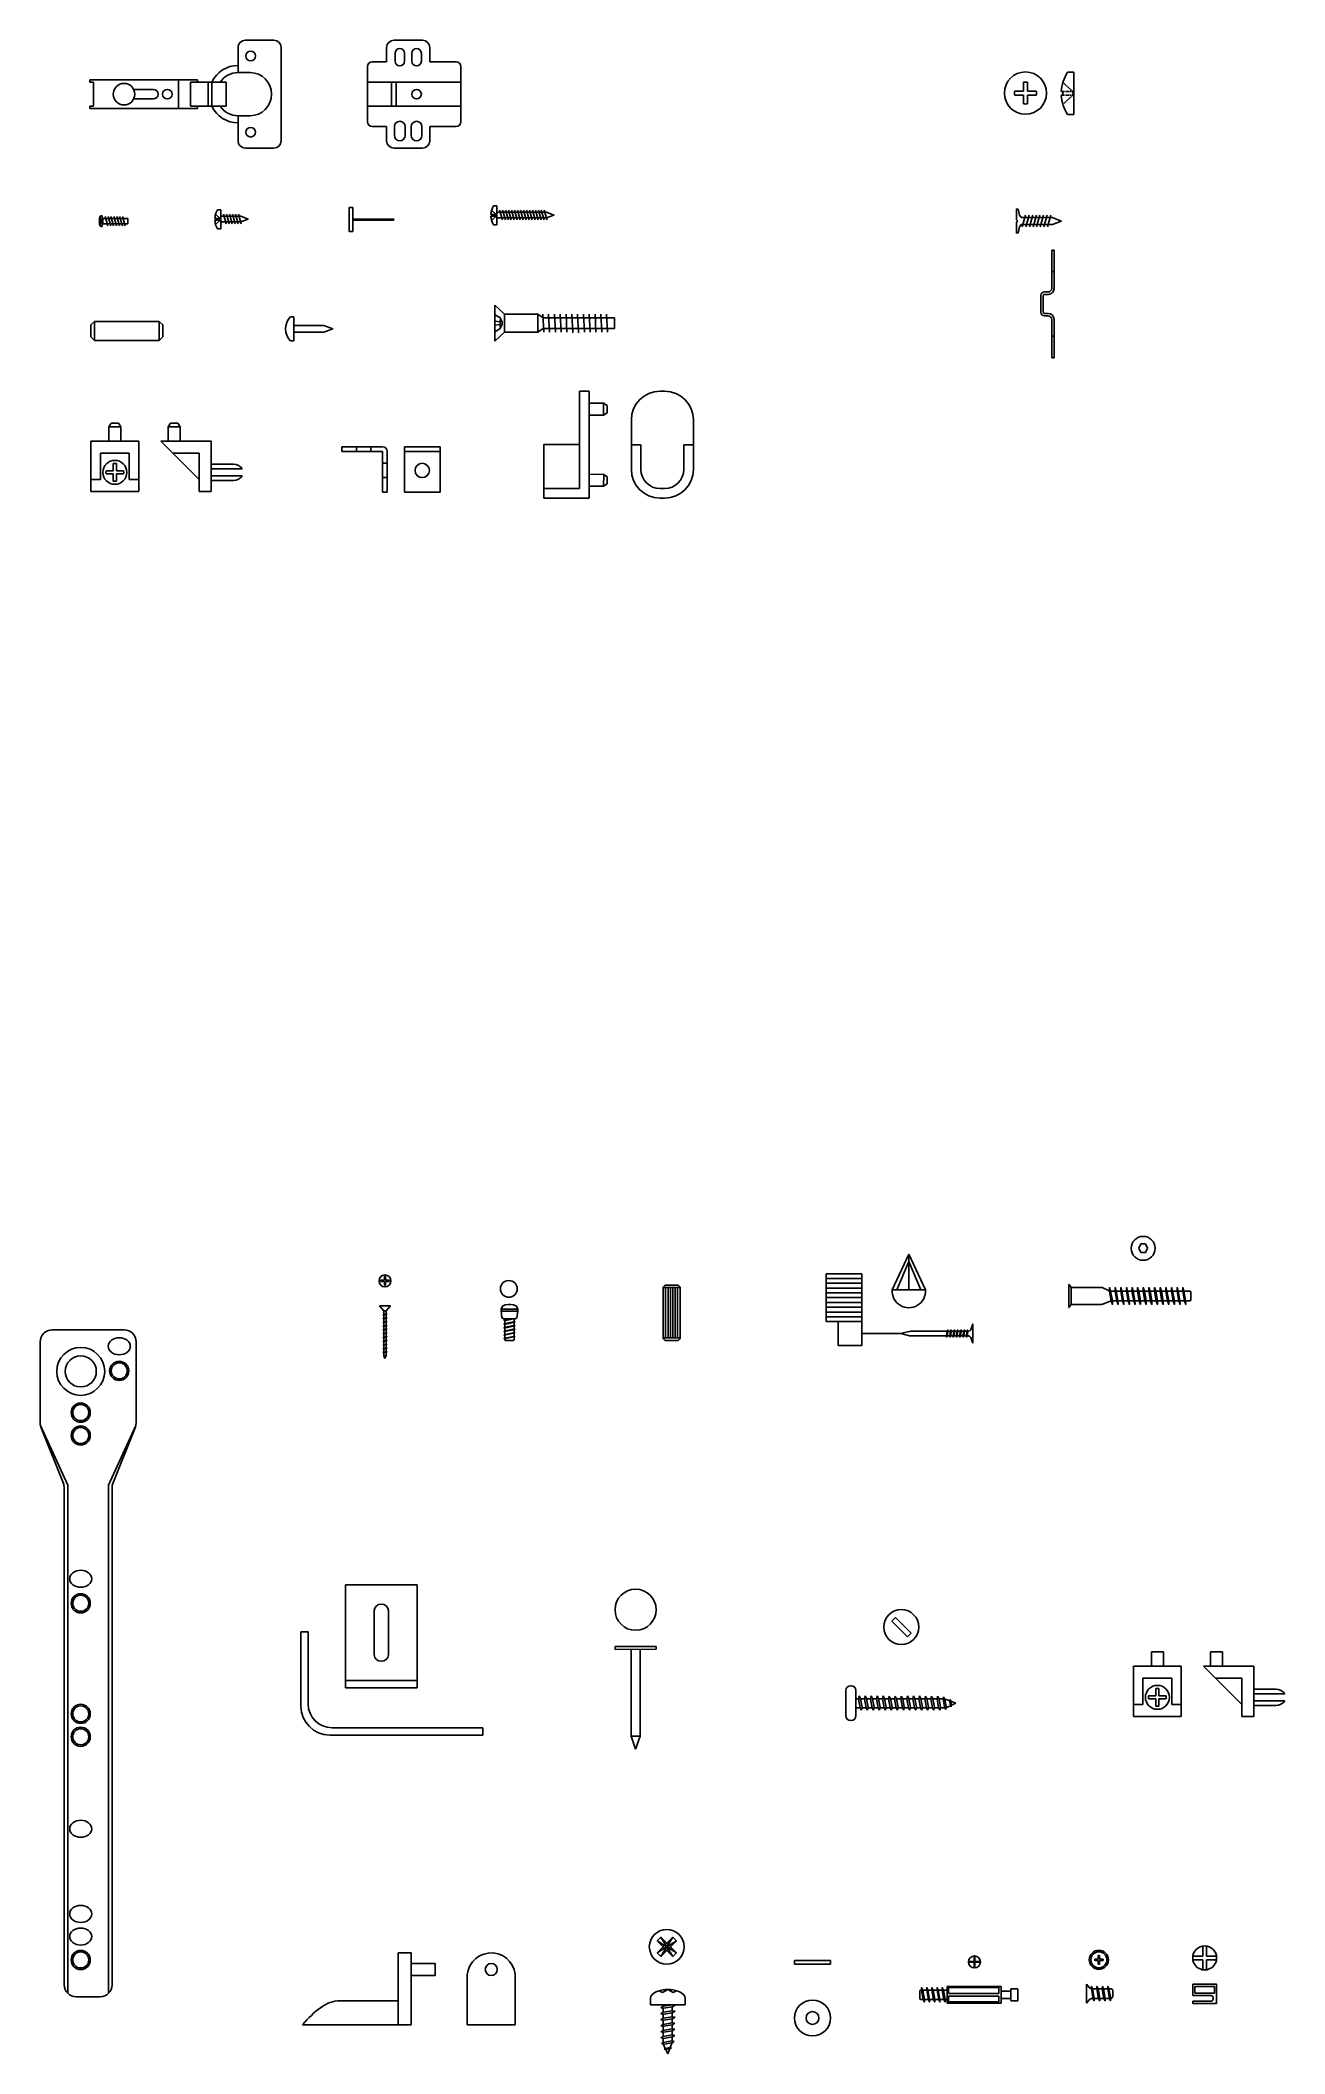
# Model space of a CAD drawing. Header units: millimetres. Extents: x -36975 to 2153, y -11091 to 9259.
# Drawn here: x -11733 to -11214, y 8418 to 9259 of the extents above; entities that cross this region are included whole.
import ezdxf

# ---------------------------------------------------------------- set-up
doc = ezdxf.new("R2010")
doc.units = ezdxf.units.MM
doc.linetypes.add('CONTINUA', pattern=[0])
doc.linetypes.add('DASHED', pattern=[0.75, 0.5, -0.25])
doc.layers.add('A-SECT-MCUT1', color=7, linetype='Continuous', lineweight=25)
doc.layers.add('Viti', color=6, linetype='Continuous')

# ---------------------------------------------------------------- blocks, each defined once
blk = doc.blocks.new('*U128')
blk.add_lwpolyline([(0, 0), (0.02, 1), (0.5, 0), (1.22, -4), (1.19, -5), (0.71, -4), (0, 0)])
blk = doc.blocks.new('*U129')
at = {"layer": 'Viti', "color": 0, "linetype": 'ByBlock', "lineweight": -2, "transparency": 16777216}
for p in [(423.8, 2706.59), (425.96, 2706.59), (428.12, 2706.59), (430.28, 2706.59), (432.45, 2706.59)]:
    blk.add_blockref('*U128', p, dxfattribs=at)
blk = doc.blocks.new('*U81')
blk.add_lwpolyline([(0, 0), (0.002, 0.1), (0.05, 0), (0.122, -0.4), (0.119, -0.5), (0.071, -0.4), (0, 0)])
blk = doc.blocks.new('*U82')
at = {"color": 0, "linetype": 'ByBlock', "lineweight": -2, "transparency": 16777216}
for p in [(42.38, 270.659), (42.607, 270.659), (42.835, 270.659), (43.063, 270.659)]:
    blk.add_blockref('*U81', p, dxfattribs=at)
blk = doc.blocks.new('100347')
for p, q in [((40.129, 252.086), (40.254, 251.933)), ((40.129, 252.086), (40.129, 251.286)), ((40.254, 251.44), (40.129, 251.286)), ((40.411, 251.486), (40.382, 251.486)), ((40.567, 251.886), (40.389, 251.886)), ((40.638, 251.486), (40.461, 251.486)), ((40.794, 251.886), (40.617, 251.886)), ((40.866, 251.486), (40.688, 251.486)), ((41.022, 251.886), (40.845, 251.886)), ((41.094, 251.486), (40.916, 251.486)), ((41.159, 251.886), (41.072, 251.886)), ((41.159, 251.486), (41.144, 251.486)), ((41.215, 251.851), (41.194, 251.872)), ((41.194, 251.501), (41.215, 251.522)), ((41.229, 251.816), (41.229, 251.557))]:
    blk.add_line(p, q)
for centre, radius, start, end in [((40.382, 252.086), 0.2, 230.24315, 257.66039), ((40.382, 251.286), 0.2, 90, 129.75685), ((41.159, 251.836), 0.05, 45, 90), ((41.159, 251.536), 0.05, 270, 315), ((41.179, 251.816), 0.05, 0, 45), ((41.179, 251.557), 0.05, 315, 0)]:
    blk.add_arc(centre, radius, start, end)
blk.add_blockref('*U82', (-2.041, -18.773))
blk = doc.blocks.new('*U58')
blk.add_lwpolyline([(0, 0), (0.002, 0.15), (0.05, 0), (0.122, -0.4), (0.127, -0.55), (0.071, -0.4), (0, 0)])
blk = doc.blocks.new('*U59')
at = {"color": 0, "linetype": 'ByBlock', "lineweight": -2, "transparency": 16777216}
for p in [(42.38, 270.659), (42.615, 270.659), (42.85, 270.659), (43.086, 270.659), (43.321, 270.659), (43.556, 270.659), (43.791, 270.659), (44.027, 270.659), (44.262, 270.659), (44.497, 270.659), (44.732, 270.659), (44.968, 270.659), (45.203, 270.659), (45.438, 270.659)]:
    blk.add_blockref('*U58', p, dxfattribs=at)
blk = doc.blocks.new('100214')
for p, q in [((40.129, 270.926), (40.129, 269.992)), ((40.148, 270.932), (40.229, 270.809)), ((40.229, 270.809), (40.229, 270.109)), ((40.229, 270.809), (41.505, 270.809)), ((41.784, 270.681), (41.551, 270.799)), ((41.874, 270.659), (41.998, 270.659)), ((41.998, 270.659), (42.064, 270.659)), ((42.114, 270.659), (42.299, 270.659)), ((42.349, 270.659), (42.534, 270.659)), ((42.585, 270.659), (42.77, 270.659)), ((42.82, 270.659), (43.005, 270.659)), ((43.055, 270.659), (43.24, 270.659)), ((43.29, 270.659), (43.476, 270.659)), ((43.526, 270.659), (43.711, 270.659)), ((43.761, 270.659), (43.946, 270.659)), ((43.996, 270.659), (44.181, 270.659)), ((44.231, 270.659), (44.417, 270.659)), ((44.467, 270.659), (44.652, 270.659)), ((44.702, 270.659), (44.887, 270.659)), ((44.937, 270.659), (45.179, 270.659)), ((45.229, 270.609), (45.229, 270.309)), ((40.229, 270.109), (40.148, 269.987)), ((40.229, 270.109), (41.51, 270.109)), ((41.861, 270.244), (41.547, 270.117)), ((42.07, 270.259), (41.95, 270.259)), ((42.135, 270.259), (42.07, 270.259)), ((42.371, 270.259), (42.186, 270.259)), ((42.606, 270.259), (42.421, 270.259)), ((42.841, 270.259), (42.656, 270.259)), ((43.076, 270.259), (42.891, 270.259)), ((43.312, 270.259), (43.127, 270.259)), ((43.547, 270.259), (43.362, 270.259)), ((43.782, 270.259), (43.597, 270.259)), ((44.017, 270.259), (43.832, 270.259)), ((44.253, 270.259), (44.068, 270.259)), ((44.488, 270.259), (44.303, 270.259)), ((44.723, 270.259), (44.538, 270.259)), ((44.959, 270.259), (44.773, 270.259)), ((45.179, 270.259), (45.009, 270.259))]:
    blk.add_line(p, q)
for centre, radius, start, end in [((40.139, 270.926), 0.01, 33.69007, 180), ((41.505, 270.709), 0.1, 63.1876, 90), ((41.874, 270.859), 0.2, 243.1876, 256.98596), ((45.179, 270.609), 0.05, 360, 90), ((40.139, 269.992), 0.01, 180, 326.30993), ((41.51, 270.209), 0.1, 270, 292.16207), ((41.937, 270.059), 0.2, 100.21286, 112.16207), ((45.179, 270.309), 0.05, 270, 0)]:
    blk.add_arc(centre, radius, start, end)
blk.add_blockref('*U59', (-0.551, 0))

msp = doc.modelspace()

# ---------------------------------------------------------------- linework, layer by layer
at = {"layer": 'A-SECT-MCUT1'}
for p, q in [((-11650.88, 9245.03), (-11650.88, 9255.53)), ((-11647.88, 9258.53), (-11635.88, 9258.53)), ((-11632.88, 9255.53), (-11632.88, 9216.53)), ((-11588.84, 9249.53), (-11588.84, 9255.53)), ((-11585.84, 9258.53), (-11573.84, 9258.53)), ((-11585.34, 9253.08), (-11585.34, 9249.8)), ((-11581.34, 9249.8), (-11581.34, 9253.08)), ((-11578.34, 9253.08), (-11578.34, 9249.8)), ((-11574.34, 9249.8), (-11574.34, 9253.08)), ((-11570.84, 9255.53), (-11570.84, 9249.53)), ((-11645.88, 9245.03), (-11650.88, 9245.03)), ((-11596.84, 9247.53), (-11596.84, 9224.53)), ((-11588.84, 9249.53), (-11594.84, 9249.53)), ((-11570.84, 9249.53), (-11559.84, 9249.53)), ((-11557.84, 9247.53), (-11557.84, 9224.53)), ((-11667.78, 9242.03), (-11712.78, 9242.03)), ((-11712.78, 9241.03), (-11712.78, 9242.03)), ((-11712.78, 9241.03), (-11711.28, 9241.03)), ((-11711.28, 9231.03), (-11711.28, 9241.03)), ((-11686.21, 9238.03), (-11694.45, 9238.03)), ((-11675.7, 9242.03), (-11675.7, 9230.03)), ((-11655.78, 9241.03), (-11670.78, 9241.03)), ((-11670.78, 9231.03), (-11670.78, 9241.03)), ((-11667.78, 9241.03), (-11667.78, 9242.03)), ((-11663.29, 9241.03), (-11663.29, 9231.03)), ((-11661.79, 9241.03), (-11661.79, 9231.03)), ((-11655.78, 9231.03), (-11655.78, 9241.03)), ((-11557.84, 9241.03), (-11596.84, 9241.03)), ((-11586.84, 9241.03), (-11586.84, 9231.03)), ((-11584.84, 9241.03), (-11584.84, 9231.03)), ((-11712.78, 9230.03), (-11712.78, 9231.03)), ((-11712.78, 9231.03), (-11711.28, 9231.03)), ((-11667.78, 9230.03), (-11712.78, 9230.03)), ((-11694.45, 9234.03), (-11686.21, 9234.03)), ((-11655.78, 9231.03), (-11670.78, 9231.03)), ((-11667.78, 9231.03), (-11667.78, 9230.03)), ((-11650.88, 9216.53), (-11650.88, 9227.03)), ((-11645.88, 9227.03), (-11650.88, 9227.03)), ((-11557.84, 9231.03), (-11596.84, 9231.03)), ((-11588.84, 9222.53), (-11594.84, 9222.53)), ((-11588.84, 9216.53), (-11588.84, 9222.53)), ((-11585.59, 9218.78), (-11585.59, 9222.47)), ((-11581.09, 9222.47), (-11581.09, 9218.78)), ((-11578.59, 9218.78), (-11578.59, 9222.47)), ((-11574.09, 9222.47), (-11574.09, 9218.78)), ((-11570.84, 9222.53), (-11559.84, 9222.53)), ((-11570.84, 9222.53), (-11570.84, 9216.53)), ((-11635.88, 9213.53), (-11647.88, 9213.53)), ((-11573.84, 9213.53), (-11585.84, 9213.53)), ((-11707.66, 9185.24), (-11708.09, 9185.24)), ((-11705.25, 9181.1), (-11706.38, 9184.99)), ((-11704.04, 9181.1), (-11705.17, 9184.99)), ((-11702.82, 9181.1), (-11703.96, 9184.99)), ((-11701.61, 9181.1), (-11702.74, 9184.99)), ((-11700.4, 9181.1), (-11701.53, 9184.99)), ((-11699.19, 9181.1), (-11700.32, 9184.99)), ((-11697.98, 9181.1), (-11699.11, 9184.99)), ((-11658.33, 9184.21), (-11660.28, 9185.98)), ((-11658.11, 9187.83), (-11659.45, 9187.83)), ((-11658.11, 9183.83), (-11658.11, 9187.83)), ((-11655.78, 9181.91), (-11656.94, 9185.91)), ((-11654.54, 9181.91), (-11655.7, 9185.91)), ((-11653.3, 9181.91), (-11654.46, 9185.91)), ((-11652.05, 9181.91), (-11653.21, 9185.91)), ((-11650.81, 9181.91), (-11651.97, 9185.91)), ((-11649.56, 9181.91), (-11650.73, 9185.91)), ((-11545.3, 9185.88), (-11544.99, 9185.88)), ((-11545.3, 9185.12), (-11544.99, 9185.12)), ((-11543.04, 9185.88), (-11545, 9187.65)), ((-11543.04, 9185.88), (-11545, 9185.88)), ((-11543.04, 9185.12), (-11545, 9183.35)), ((-11543.04, 9185.12), (-11545, 9185.12)), ((-11544.99, 9185.12), (-11544.99, 9185.88)), ((-11544.7, 9185.12), (-11544.7, 9185.88)), ((-11542.82, 9189.5), (-11544.16, 9189.5)), ((-11542.82, 9185.5), (-11542.82, 9189.5)), ((-11542.82, 9185.5), (-11542.82, 9181.5)), ((-11540.5, 9183.58), (-11541.66, 9187.58)), ((-11539.25, 9183.58), (-11540.42, 9187.58)), ((-11538.01, 9183.58), (-11539.17, 9187.58)), ((-11536.77, 9183.58), (-11537.93, 9187.58)), ((-11535.52, 9183.58), (-11536.69, 9187.58)), ((-11534.28, 9183.58), (-11535.44, 9187.58)), ((-11533.04, 9183.58), (-11534.2, 9187.58)), ((-11531.79, 9183.58), (-11532.95, 9187.58)), ((-11530.55, 9183.58), (-11531.71, 9187.58)), ((-11529.3, 9183.58), (-11530.47, 9187.58)), ((-11528.06, 9183.58), (-11529.22, 9187.58)), ((-11526.82, 9183.58), (-11527.98, 9187.58)), ((-11525.57, 9183.58), (-11526.74, 9187.58)), ((-11524.33, 9183.58), (-11525.49, 9187.58)), ((-11523.09, 9183.58), (-11524.25, 9187.58)), ((-11521.84, 9183.58), (-11523, 9187.58)), ((-11322.04, 9185.51), (-11323.44, 9180.68)), ((-11320.54, 9185.51), (-11321.94, 9180.68)), ((-11319.04, 9185.51), (-11320.44, 9180.68)), ((-11317.54, 9185.51), (-11318.94, 9180.68)), ((-11316.04, 9185.51), (-11317.44, 9180.68)), ((-11314.54, 9185.51), (-11315.94, 9180.68)), ((-11313.04, 9185.51), (-11314.44, 9180.68)), ((-11311.54, 9185.51), (-11312.94, 9180.68)), ((-11707.66, 9180.85), (-11708.09, 9180.85)), ((-11707.3, 9184.19), (-11707.3, 9181.9)), ((-11696.95, 9184.19), (-11696.95, 9181.9)), ((-11660.59, 9184.21), (-11660.27, 9184.21)), ((-11660.59, 9183.45), (-11660.27, 9183.45)), ((-11658.33, 9184.21), (-11660.28, 9184.21)), ((-11658.33, 9183.45), (-11660.28, 9181.69)), ((-11658.33, 9183.45), (-11660.28, 9183.45)), ((-11660.27, 9183.45), (-11660.27, 9184.21)), ((-11659.99, 9183.45), (-11659.99, 9184.21)), ((-11658.11, 9179.83), (-11659.45, 9179.83)), ((-11658.11, 9183.83), (-11658.11, 9179.83)), ((-11602.95, 9183.88), (-11585.95, 9183.88)), ((-11602.95, 9183.48), (-11585.95, 9183.48)), ((-11585.95, 9183.88), (-11585.65, 9183.68)), ((-11585.65, 9183.68), (-11585.95, 9183.48)), ((-11542.82, 9181.5), (-11544.16, 9181.5)), ((-11325.84, 9183.6), (-11325.34, 9183.1)), ((-11325.34, 9183.1), (-11325.84, 9182.6)), ((-11310.13, 9170.99), (-11311.13, 9170.99)), ((-11311.13, 9170.99), (-11311.13, 9154.99)), ((-11310.13, 9170.99), (-11310.13, 9154.99)), ((-11311.13, 9161.99), (-11310.13, 9161.99)), ((-11315.63, 9151.99), (-11315.63, 9144.99)), ((-11314.63, 9151.99), (-11314.63, 9144.99)), ((-11314.13, 9153.49), (-11312.63, 9153.49)), ((-11314.13, 9152.49), (-11312.63, 9152.49)), ((-11627.53, 9143.05), (-11629.03, 9143.05)), ((-11627.53, 9133.05), (-11627.53, 9143.05)), ((-11539.6, 9144.21), (-11543.68, 9147.96)), ((-11543.68, 9132.96), (-11543.68, 9147.96)), ((-11543.68, 9143.92), (-11541.56, 9142.8)), ((-11543.68, 9143.92), (-11543.68, 9136.89)), ((-11539.6, 9136.71), (-11539.6, 9144.21)), ((-11539.6, 9144.21), (-11525.75, 9144.21)), ((-11523.52, 9142.71), (-11525.75, 9144.21)), ((-11525.75, 9144.21), (-11525.75, 9136.71)), ((-11523.59, 9144.21), (-11523.2, 9136.71)), ((-11521.18, 9144.21), (-11520.78, 9136.71)), ((-11518.76, 9144.21), (-11518.37, 9136.71)), ((-11516.34, 9144.21), (-11515.95, 9136.71)), ((-11513.92, 9144.21), (-11513.53, 9136.71)), ((-11511.5, 9144.21), (-11511.11, 9136.71)), ((-11511.5, 9144.21), (-11511.1, 9136.37)), ((-11509.09, 9144.21), (-11508.68, 9136.37)), ((-11506.67, 9144.21), (-11506.28, 9136.71)), ((-11504.25, 9144.21), (-11503.86, 9136.71)), ((-11501.83, 9144.21), (-11501.44, 9136.71)), ((-11499.41, 9144.21), (-11499.02, 9136.71)), ((-11497, 9144.21), (-11496.61, 9136.71)), ((-11314.13, 9144.49), (-11312.63, 9144.49)), ((-11314.13, 9143.49), (-11312.63, 9143.49)), ((-11710.83, 9141.22), (-11712.33, 9139.72)), ((-11712.33, 9134.72), (-11712.33, 9139.72)), ((-11712.33, 9134.72), (-11710.83, 9133.22)), ((-11710.83, 9141.22), (-11683.83, 9141.22)), ((-11710.83, 9133.22), (-11710.83, 9141.22)), ((-11683.83, 9141.22), (-11683.83, 9133.22)), ((-11683.83, 9141.22), (-11682.33, 9139.72)), ((-11682.33, 9134.72), (-11683.83, 9133.22)), ((-11682.33, 9139.72), (-11682.33, 9134.72)), ((-11541.63, 9141.08), (-11543.68, 9141.24)), ((-11541.63, 9139.84), (-11543.68, 9139.68)), ((-11541.58, 9138.12), (-11543.68, 9136.89)), ((-11543.68, 9132.96), (-11539.6, 9136.71)), ((-11540.54, 9139.92), (-11541.58, 9138.12)), ((-11541.56, 9142.8), (-11540.54, 9141.02)), ((-11540.54, 9139.92), (-11540.54, 9141.02)), ((-11539.6, 9136.71), (-11525.75, 9136.71)), ((-11525.75, 9136.71), (-11523.52, 9138.21)), ((-11523.52, 9142.71), (-11493.68, 9142.71)), ((-11523.52, 9138.21), (-11493.68, 9138.21)), ((-11493.68, 9138.21), (-11493.68, 9142.71)), ((-11311.13, 9141.99), (-11311.13, 9125.99)), ((-11311.13, 9134.99), (-11310.13, 9134.99)), ((-11310.13, 9141.99), (-11310.13, 9125.99)), ((-11683.83, 9133.22), (-11710.83, 9133.22)), ((-11627.53, 9133.05), (-11629.03, 9133.05)), ((-11310.13, 9125.99), (-11311.13, 9125.99)), ((-11508.26, 9112.06), (-11508.26, 9089.76)), ((-11504.26, 9112.06), (-11508.26, 9112.06)), ((-11508.26, 9112.06), (-11508.26, 9112.06)), ((-11504.26, 9112.06), (-11504.26, 9067.43)), ((-11474.66, 9112.06), (-11472.76, 9112.06)), ((-11504.26, 9107.06), (-11498.26, 9107.06)), ((-11498.26, 9102.06), (-11504.26, 9102.06)), ((-11498.26, 9107.06), (-11498.26, 9102.06)), ((-11496.76, 9106.06), (-11498.26, 9107.06)), ((-11496.76, 9103.06), (-11498.26, 9102.06)), ((-11496.76, 9106.06), (-11496.76, 9103.06)), ((-11703.83, 9098.7), (-11704.83, 9097.2)), ((-11704.83, 9091.2), (-11704.83, 9097.2)), ((-11704.83, 9097.2), (-11699.83, 9097.2)), ((-11703.83, 9098.7), (-11700.83, 9098.7)), ((-11700.83, 9098.7), (-11699.83, 9097.2)), ((-11699.83, 9097.2), (-11699.83, 9091.2)), ((-11679.09, 9098.7), (-11680.09, 9097.2)), ((-11680.09, 9091.2), (-11680.09, 9097.2)), ((-11680.09, 9097.2), (-11675.09, 9097.2)), ((-11679.09, 9098.7), (-11676.09, 9098.7)), ((-11676.09, 9098.7), (-11675.09, 9097.2)), ((-11675.09, 9097.2), (-11675.09, 9091.2)), ((-11486.66, 9100.06), (-11486.66, 9079.43)), ((-11460.76, 9100.06), (-11460.76, 9079.43)), ((-11692.33, 9091.2), (-11712.33, 9091.2)), ((-11712.33, 9091.2), (-11712.33, 9070.2)), ((-11696.33, 9086.2), (-11708.33, 9086.2)), ((-11708.33, 9075.2), (-11708.33, 9086.2)), ((-11696.33, 9075.2), (-11696.33, 9086.2)), ((-11692.33, 9091.2), (-11692.33, 9070.2)), ((-11662.09, 9091.2), (-11683.09, 9091.2)), ((-11667.09, 9075.2), (-11683.09, 9091.2)), ((-11667.09, 9086.2), (-11678.09, 9086.2)), ((-11667.09, 9086.2), (-11667.09, 9070.2)), ((-11662.09, 9091.2), (-11662.09, 9070.2)), ((-11607.48, 9088.9), (-11590.57, 9088.9)), ((-11607.48, 9086.9), (-11607.48, 9088.9)), ((-11607.48, 9086.9), (-11590.57, 9086.9)), ((-11601.48, 9088.9), (-11601.48, 9086.9)), ((-11595.48, 9088.9), (-11595.48, 9086.9)), ((-11590.57, 9069.99), (-11590.57, 9086.9)), ((-11588.57, 9086.9), (-11588.57, 9069.99)), ((-11581.44, 9088.9), (-11581.44, 9069.99)), ((-11581.44, 9088.9), (-11566.53, 9088.9)), ((-11581.44, 9086.9), (-11566.53, 9086.9)), ((-11566.53, 9088.9), (-11566.53, 9069.99)), ((-11508.26, 9089.76), (-11523.26, 9089.76)), ((-11523.26, 9089.76), (-11523.26, 9067.43)), ((-11508.26, 9071.43), (-11508.26, 9089.76)), ((-11486.66, 9089.74), (-11482.66, 9089.74)), ((-11482.66, 9089.74), (-11482.66, 9079.43)), ((-11464.76, 9089.74), (-11464.76, 9079.43)), ((-11464.76, 9089.74), (-11460.76, 9089.74)), ((-11662.12, 9076.78), (-11649.14, 9076.78)), ((-11662.09, 9081.61), (-11652.8, 9081.61)), ((-11662.09, 9079.61), (-11649.14, 9079.61)), ((-11590.57, 9081.99), (-11588.57, 9081.99)), ((-11590.57, 9075.99), (-11588.57, 9075.99)), ((-11498.21, 9077.37), (-11504.21, 9077.43)), ((-11498.26, 9072.37), (-11498.21, 9077.37)), ((-11496.72, 9076.35), (-11498.21, 9077.37)), ((-11496.75, 9073.35), (-11496.72, 9076.35)), ((-11712.33, 9075.2), (-11708.33, 9075.2)), ((-11692.33, 9070.2), (-11712.33, 9070.2)), ((-11692.33, 9075.2), (-11696.33, 9075.2)), ((-11662.09, 9070.2), (-11667.09, 9070.2)), ((-11662.09, 9074.78), (-11652.8, 9074.78)), ((-11590.57, 9069.99), (-11588.57, 9069.99)), ((-11581.44, 9069.99), (-11566.53, 9069.99)), ((-11523.26, 9071.43), (-11508.26, 9071.43)), ((-11504.26, 9067.43), (-11523.26, 9067.43)), ((-11504.26, 9072.43), (-11498.26, 9072.37)), ((-11496.75, 9073.35), (-11498.26, 9072.37)), ((-11474.66, 9071.43), (-11472.76, 9071.43)), ((-11474.66, 9067.43), (-11472.76, 9067.43))]:
    msp.add_line(p, q, dxfattribs=at)
at = {"layer": 'A-SECT-MCUT1', "linetype": 'Continuous'}
for p, q in [((-11301.86, 9245.18), (-11304.51, 9245.18)), ((-11301.86, 9227.55), (-11301.86, 9245.18)), ((-11322.9, 9237.3), (-11326.58, 9237.3)), ((-11322.9, 9235.68), (-11326.58, 9235.68)), ((-11322.9, 9237.3), (-11322.9, 9240.98)), ((-11322.9, 9235.68), (-11322.9, 9232)), ((-11321.28, 9237.3), (-11321.28, 9240.98)), ((-11321.28, 9237.3), (-11317.6, 9237.3)), ((-11321.28, 9235.68), (-11321.28, 9232)), ((-11321.28, 9235.68), (-11317.6, 9235.68)), ((-11307.13, 9237.17), (-11306.47, 9237.17)), ((-11307.13, 9235.55), (-11306.47, 9235.55)), ((-11306.47, 9235.55), (-11306.47, 9237.17)), ((-11301.86, 9227.55), (-11304.51, 9227.55)), ((-11708.41, 9185.11), (-11708.41, 9180.98)), ((-11707.66, 9185.24), (-11707.66, 9180.85)), ((-11708.83, 9183.48), (-11708.7, 9183.48)), ((-11708.83, 9182.61), (-11708.7, 9182.61)), ((-11708.7, 9183.48), (-11708.7, 9182.61)), ((-11707.66, 9184.55), (-11707.3, 9184.19)), ((-11707.66, 9181.54), (-11707.3, 9181.9)), ((-11702.99, 9078.85), (-11705.97, 9078.85)), ((-11702.99, 9077.54), (-11705.97, 9077.54)), ((-11702.99, 9078.85), (-11702.99, 9081.84)), ((-11702.99, 9077.54), (-11702.99, 9074.56)), ((-11701.67, 9078.85), (-11701.67, 9081.84)), ((-11701.67, 9078.85), (-11698.69, 9078.85)), ((-11701.67, 9077.54), (-11701.67, 9074.56)), ((-11701.67, 9077.54), (-11698.69, 9077.54))]:
    msp.add_line(p, q, dxfattribs=at)
at = {"layer": 'A-SECT-MCUT1', "linetype": 'DASHED'}
for p, q in [((-11302.33, 9237.17), (-11306.49, 9240.92)), ((-11302.33, 9237.17), (-11306.49, 9237.17)), ((-11302.33, 9235.55), (-11306.49, 9231.8)), ((-11302.33, 9235.55), (-11306.49, 9235.55)), ((-11302.33, 9235.55), (-11302.33, 9237.17)), ((-11707.78, 9183.48), (-11708.72, 9184.26)), ((-11707.78, 9183.48), (-11708.72, 9183.48)), ((-11707.78, 9182.61), (-11708.72, 9182.61)), ((-11707.78, 9182.61), (-11708.72, 9181.83)), ((-11707.78, 9183.48), (-11707.78, 9182.61))]:
    msp.add_line(p, q, dxfattribs=at)
at = {"layer": 'A-SECT-MCUT1'}
for points in [[(-11658.11, 9185.08), (-11649.75, 9185.08), (-11646.72, 9183.91), (-11649.75, 9182.74), (-11658.11, 9182.74)], [(-11542.82, 9186.75), (-11522.03, 9186.75), (-11518.99, 9185.58), (-11522.03, 9184.41), (-11542.82, 9184.41)], [(-11325.11, 9188.1), (-11325.84, 9188.1), (-11325.84, 9183.6)], [(-11310.83, 9184.51), (-11323.84, 9184.51), (-11324.58, 9185.51), (-11325.11, 9188.1)], [(-11707.3, 9184.19), (-11696.95, 9184.19)], [(-11696.95, 9181.9), (-11707.3, 9181.9)], [(-11325.84, 9182.6), (-11325.84, 9178.1), (-11325.11, 9178.1), (-11324.58, 9180.68), (-11323.84, 9181.68), (-11310.83, 9181.68)], [(-11310.83, 9181.68), (-11307.17, 9183.1), (-11310.83, 9184.51)], [(-11627.53, 9139.55), (-11614.99, 9139.55), (-11611.33, 9138.14), (-11614.99, 9136.73), (-11627.53, 9136.73)]]:
    msp.add_lwpolyline(points, dxfattribs=at)
msp.add_lwpolyline([(-11602.95, 9178.68), (-11604.45, 9178.68), (-11604.45, 9188.68), (-11602.95, 9188.68)], close=True, dxfattribs=at)
for centre, radius in [((-11645.61, 9251.97), 2), ((-11698.48, 9236.03), 4.5), ((-11680.4, 9236.03), 2), ((-11576.34, 9236.03), 2), ((-11645.61, 9220.15), 2), ((-11702.33, 9078.2), 5), ((-11573.99, 9078.99), 3)]:
    msp.add_circle(centre, radius, dxfattribs=at)
at = {"layer": 'A-SECT-MCUT1', "linetype": 'Continuous'}
msp.add_circle((-11322.09, 9236.49), 8.81, dxfattribs=at)
at = {"layer": 'A-SECT-MCUT1'}
for centre, radius, start, end in [((-11647.88, 9255.53), 3, 90, 180), ((-11635.88, 9255.53), 3, 0, 90), ((-11585.84, 9255.53), 3, 90, 180), ((-11583.34, 9253.08), 2, 90, 180), ((-11583.34, 9253.08), 2, 0, 90), ((-11576.34, 9253.08), 2, 90, 180), ((-11576.34, 9253.08), 2, 0, 90), ((-11573.84, 9255.53), 3, 0, 90), ((-11650.88, 9236.03), 12, 90, 155.37568), ((-11650.88, 9236.03), 9, 90, 146.25101), ((-11645.88, 9236.03), 9, 270, 90), ((-11594.84, 9247.53), 2, 90, 180), ((-11583.34, 9249.8), 2, 180, 270), ((-11583.34, 9249.8), 2, 270, 0), ((-11576.34, 9249.8), 2, 180, 270), ((-11576.34, 9249.8), 2, 270, 0), ((-11559.84, 9247.53), 2, 0, 90), ((-11686.21, 9236.03), 2, 0, 90), ((-11686.21, 9236.03), 2, 270, 0), ((-11650.88, 9236.03), 12, 204.62432, 270), ((-11650.88, 9236.03), 9, 213.74899, 270), ((-11594.84, 9224.53), 2, 180, 270), ((-11583.34, 9222.47), 2.25, 90, 180), ((-11583.34, 9218.78), 2.25, 180, 270), ((-11583.34, 9222.47), 2.25, 0, 90), ((-11583.34, 9218.78), 2.25, 270, 0), ((-11576.34, 9222.47), 2.25, 90, 180), ((-11576.34, 9218.78), 2.25, 180, 270), ((-11576.34, 9222.47), 2.25, 0, 90), ((-11576.34, 9218.78), 2.25, 270, 0), ((-11559.84, 9224.53), 2, 270, 0), ((-11647.88, 9216.53), 3, 180, 270), ((-11635.88, 9216.53), 3, 270, 0), ((-11585.84, 9216.53), 3, 180, 270), ((-11573.84, 9216.53), 3, 270, 0), ((-11708.09, 9184.77), 0.468, 90, 160.7585), ((-11653.06, 9183.83), 7.53, 147.91871, 177.09717), ((-11537.78, 9185.5), 7.53, 147.91871, 177.09717), ((-11537.78, 9185.5), 7.53, 182.90283, 212.08129), ((-11708.09, 9181.32), 0.468, 199.2415, 270), ((-11653.06, 9183.83), 7.53, 182.90283, 212.08129), ((-11314.13, 9151.99), 1.5, 90, 180), ((-11314.13, 9151.99), 0.5, 90, 180), ((-11312.63, 9154.99), 1.5, 270, 0), ((-11312.63, 9154.99), 2.5, 270, 0), ((-11623.79, 9138.05), 7.24, 136.35805, 223.64195), ((-11314.13, 9144.99), 1.5, 180, 270), ((-11314.13, 9144.99), 0.5, 180, 270), ((-11312.63, 9141.99), 2.5, 0, 90), ((-11312.63, 9141.99), 1.5, 0, 90), ((-11542.85, 9142), 1.53, 323.08049, 25.49602), ((-11542.11, 9140.46), 0.783, 307.61407, 52.38593), ((-11543.12, 9138.84), 1.79, 348.8882, 34.02349), ((-11474.66, 9100.06), 12, 90, 180), ((-11472.76, 9100.06), 12, 0, 90), ((-11590.57, 9086.9), 2, 0, 90), ((-11652.7, 9077.45), 4.16, 31.28064, 91.46091), ((-11652.7, 9078.94), 4.16, 268.54007, 328.72034), ((-11474.66, 9079.43), 12, 180, 270), ((-11474.66, 9079.43), 8, 180, 270), ((-11472.76, 9079.43), 12, 270, 0), ((-11472.76, 9079.43), 8, 270, 0)]:
    msp.add_arc(centre, radius, start, end, dxfattribs=at)
at = {"layer": 'A-SECT-MCUT1', "linetype": 'Continuous'}
for centre, radius, start, end in [((-11291.14, 9236.36), 16.01, 146.60151, 177.09717), ((-11322.09, 9236.49), 4.56, 169.75965, 190.24035), ((-11322.09, 9236.49), 4.56, 79.75965, 100.24035), ((-11322.09, 9236.49), 4.56, 349.75965, 10.24035), ((-11291.14, 9236.36), 16.01, 182.90283, 213.39849), ((-11322.09, 9236.49), 4.56, 259.75965, 280.24035), ((-11703.15, 9183.04), 5.7, 160.7585, 175.58827), ((-11703.15, 9183.04), 5.7, 184.41173, 199.2415), ((-11702.33, 9078.2), 3.7, 169.75965, 190.24035), ((-11702.33, 9078.2), 3.7, 79.75965, 100.24035), ((-11702.33, 9078.2), 3.7, 349.75965, 10.24035), ((-11702.33, 9078.2), 3.7, 259.75965, 280.24035)]:
    msp.add_arc(centre, radius, start, end, dxfattribs=at)
at = {"layer": 'Viti', "color": 6}
for p, q in [((-11370.79, 8751.96), (-11377.77, 8736.99)), ((-11375.77, 8736.99), (-11370.79, 8748.86)), ((-11375.77, 8736.99), (-11370.79, 8748.86)), ((-11370.79, 8751.96), (-11363.82, 8736.99)), ((-11370.79, 8751.96), (-11370.79, 8736.96)), ((-11365.82, 8736.99), (-11370.79, 8748.86)), ((-11365.82, 8736.99), (-11370.79, 8748.86)), ((-11273.93, 8756.17), (-11274.78, 8754.36)), ((-11273.93, 8752.55), (-11274.78, 8754.36)), ((-11273.93, 8756.17), (-11271.93, 8756.17)), ((-11273.93, 8752.55), (-11271.93, 8752.55)), ((-11271.93, 8756.17), (-11271.09, 8754.36)), ((-11271.93, 8752.55), (-11271.09, 8754.36)), ((-11591.27, 8741.01), (-11589.77, 8741.01)), ((-11591.27, 8740.51), (-11589.77, 8740.51)), ((-11589.77, 8742.51), (-11589.77, 8741.01)), ((-11589.77, 8740.51), (-11589.77, 8739.01)), ((-11589.27, 8742.51), (-11589.27, 8741.01)), ((-11589.27, 8741.01), (-11587.77, 8741.01)), ((-11589.27, 8740.51), (-11587.77, 8740.51)), ((-11589.27, 8740.51), (-11589.27, 8739.01)), ((-11405.35, 8723.76), (-11405.35, 8743.76)), ((-11405.35, 8743.76), (-11390.35, 8743.76)), ((-11405.35, 8743.76), (-11405.35, 8741.76)), ((-11405.35, 8741.76), (-11390.35, 8741.76)), ((-11405.35, 8741.76), (-11405.35, 8739.76)), ((-11405.35, 8739.76), (-11390.35, 8739.76)), ((-11405.35, 8739.76), (-11405.35, 8737.76)), ((-11390.35, 8743.76), (-11390.35, 8723.76)), ((-11473.33, 8737.92), (-11466.33, 8737.92)), ((-11473.33, 8737.92), (-11473.33, 8716.92)), ((-11472.33, 8738.92), (-11472.5, 8738.92)), ((-11467.35, 8738.92), (-11472.33, 8738.92)), ((-11472.33, 8737.92), (-11472.33, 8716.92)), ((-11471.33, 8716.92), (-11471.33, 8737.92)), ((-11470.33, 8737.92), (-11470.33, 8716.92)), ((-11469.33, 8716.92), (-11469.33, 8737.92)), ((-11468.33, 8737.92), (-11468.33, 8716.92)), ((-11467.33, 8716.92), (-11467.33, 8737.92)), ((-11466.33, 8737.92), (-11466.33, 8716.92)), ((-11405.35, 8737.76), (-11390.35, 8737.76)), ((-11405.35, 8737.76), (-11405.35, 8735.76)), ((-11405.35, 8735.76), (-11390.35, 8735.76)), ((-11405.35, 8735.76), (-11405.35, 8733.76)), ((-11405.35, 8733.76), (-11390.35, 8733.76)), ((-11405.35, 8733.76), (-11405.35, 8731.76)), ((-11405.35, 8731.76), (-11390.35, 8731.76)), ((-11405.35, 8731.76), (-11405.35, 8729.76)), ((-11363.82, 8736.99), (-11377.77, 8736.99)), ((-11377.77, 8736.99), (-11375.77, 8736.99)), ((-11590.02, 8728.27), (-11591.82, 8730.37)), ((-11591.82, 8730.37), (-11587.23, 8730.37)), ((-11588.81, 8727.02), (-11590.24, 8726.71)), ((-11588.81, 8726.82), (-11590.24, 8726.51)), ((-11588.81, 8725.44), (-11590.24, 8725.13)), ((-11588.81, 8725.24), (-11590.24, 8724.93)), ((-11588.81, 8723.86), (-11590.24, 8723.55)), ((-11588.81, 8723.66), (-11590.24, 8723.35)), ((-11590.02, 8728.27), (-11589.02, 8728.27)), ((-11587.23, 8730.37), (-11589.02, 8728.27)), ((-11541.06, 8728.2), (-11541.06, 8729.01)), ((-11541.06, 8729.01), (-11534.06, 8729.01)), ((-11541.06, 8728.16), (-11534.06, 8728.16)), ((-11539.99, 8724.92), (-11535.13, 8724.92)), ((-11536.8, 8724.92), (-11539.79, 8724.28)), ((-11535.87, 8724.92), (-11539.79, 8724.08)), ((-11535.33, 8723.73), (-11539.79, 8722.78)), ((-11535.33, 8723.53), (-11539.79, 8722.58)), ((-11539.49, 8724.92), (-11539.49, 8716.12)), ((-11539.49, 8724.15), (-11539.49, 8722.84)), ((-11535.63, 8724.92), (-11535.63, 8716.12)), ((-11534.06, 8729.01), (-11534.06, 8728.2)), ((-11405.35, 8729.76), (-11390.35, 8729.76)), ((-11405.35, 8729.76), (-11405.35, 8727.76)), ((-11405.35, 8727.76), (-11390.35, 8727.76)), ((-11405.35, 8727.76), (-11405.35, 8725.76)), ((-11405.35, 8725.76), (-11390.35, 8725.76)), ((-11405.35, 8725.76), (-11405.35, 8723.76)), ((-11405.35, 8723.76), (-11390.35, 8723.76)), ((-11400.35, 8723.76), (-11390.35, 8723.76)), ((-11400.35, 8713.76), (-11400.35, 8723.76)), ((-11390.35, 8723.76), (-11390.35, 8713.76)), ((-11344.13, 8722.76), (-11344.94, 8720.37)), ((-11344.13, 8722.76), (-11344.13, 8714.76)), ((-11733.47, 8715.34), (-11733.47, 8681.3)), ((-11698.47, 8720.34), (-11728.47, 8720.34)), ((-11693.47, 8715.34), (-11693.47, 8681.3)), ((-11588.81, 8722.28), (-11590.24, 8721.97)), ((-11588.81, 8722.08), (-11590.24, 8721.77)), ((-11588.81, 8720.69), (-11590.24, 8720.39)), ((-11588.81, 8720.49), (-11590.24, 8720.19)), ((-11588.81, 8719.11), (-11590.24, 8718.81)), ((-11588.81, 8718.91), (-11590.24, 8718.61)), ((-11588.81, 8717.53), (-11590.24, 8717.23)), ((-11588.81, 8717.33), (-11590.24, 8717.03)), ((-11588.81, 8715.95), (-11590.24, 8715.64)), ((-11588.81, 8715.75), (-11590.24, 8715.44)), ((-11588.81, 8714.37), (-11590.24, 8714.06)), ((-11535.33, 8722.23), (-11539.79, 8721.27)), ((-11535.33, 8722.03), (-11539.79, 8721.07)), ((-11535.33, 8720.72), (-11539.79, 8719.77)), ((-11535.33, 8720.52), (-11539.79, 8719.57)), ((-11535.33, 8719.22), (-11539.79, 8718.26)), ((-11535.33, 8719.02), (-11539.79, 8718.06)), ((-11535.33, 8717.71), (-11539.79, 8716.76)), ((-11535.33, 8717.51), (-11539.79, 8716.56)), ((-11539.49, 8722.64), (-11539.49, 8721.34)), ((-11539.49, 8721.14), (-11539.49, 8719.83)), ((-11539.49, 8719.63), (-11539.49, 8718.33)), ((-11539.49, 8718.13), (-11539.49, 8716.82)), ((-11539.29, 8715.92), (-11535.83, 8715.92)), ((-11473.33, 8716.92), (-11466.33, 8716.92)), ((-11467.35, 8715.92), (-11472.33, 8715.92)), ((-11390.35, 8718.76), (-11374.13, 8718.76)), ((-11374.13, 8718.76), (-11371.31, 8719.46)), ((-11374.13, 8718.76), (-11371.55, 8718.13)), ((-11371.55, 8718.13), (-11370.49, 8717.87)), ((-11371.31, 8719.46), (-11370.49, 8719.66)), ((-11369.4, 8717.76), (-11369.71, 8717.76)), ((-11369.04, 8719.76), (-11369.53, 8719.76)), ((-11356.12, 8717.76), (-11369.4, 8717.76)), ((-11355.76, 8719.76), (-11369.04, 8719.76)), ((-11355.09, 8717.76), (-11356.12, 8717.76)), ((-11354.74, 8719.76), (-11355.76, 8719.76)), ((-11353.72, 8717.76), (-11354.74, 8717.76)), ((-11353.36, 8719.76), (-11354.39, 8719.76)), ((-11352.34, 8717.76), (-11353.37, 8717.76)), ((-11351.98, 8719.76), (-11353.01, 8719.76)), ((-11350.96, 8717.76), (-11351.99, 8717.76)), ((-11350.61, 8719.76), (-11351.63, 8719.76)), ((-11349.59, 8717.76), (-11350.62, 8717.76)), ((-11349.23, 8719.76), (-11350.26, 8719.76)), ((-11348.21, 8717.76), (-11349.24, 8717.76)), ((-11347.85, 8719.76), (-11348.88, 8719.76)), ((-11346.83, 8717.76), (-11347.86, 8717.76)), ((-11346.48, 8719.76), (-11347.5, 8719.76)), ((-11345.86, 8717.76), (-11346.49, 8717.76)), ((-11345.86, 8719.76), (-11346.13, 8719.76)), ((-11344.94, 8717.16), (-11344.13, 8714.76)), ((-11588.81, 8714.17), (-11590.24, 8713.86)), ((-11588.81, 8712.79), (-11590.24, 8712.48)), ((-11588.81, 8712.59), (-11590.24, 8712.28)), ((-11588.81, 8711.21), (-11590.24, 8710.9)), ((-11588.81, 8711.01), (-11590.24, 8710.7)), ((-11590.02, 8709.87), (-11589.87, 8709.4)), ((-11588.99, 8709.59), (-11589.99, 8709.37)), ((-11588.99, 8709.39), (-11589.99, 8709.17)), ((-11589.8, 8709.21), (-11589.52, 8708.37)), ((-11589.2, 8709.34), (-11589.52, 8708.37)), ((-11589.02, 8709.87), (-11589.13, 8709.56)), ((-11390.35, 8713.76), (-11400.35, 8713.76)), ((-11733.38, 8680.35), (-11722.02, 8655.43)), ((-11723.83, 8656.23), (-11733.11, 8679.44)), ((-11693.56, 8680.35), (-11704.92, 8655.43)), ((-11703.11, 8656.23), (-11693.83, 8679.44)), ((-11693.47, 8680.34), (-11693.47, 8680.34)), ((-11723.47, 8446.97), (-11723.47, 8654.37)), ((-11722.02, 8655.43), (-11722.01, 8443.43)), ((-11704.92, 8655.43), (-11704.94, 8443.43)), ((-11703.47, 8654.37), (-11703.47, 8446.97)), ((-11257.01, 8579.94), (-11277.01, 8579.94)), ((-11277.01, 8579.94), (-11277.01, 8558.94)), ((-11269.51, 8579.94), (-11269.51, 8585.94)), ((-11269.51, 8585.94), (-11264.51, 8585.94)), ((-11264.51, 8585.94), (-11264.51, 8579.94)), ((-11257.01, 8579.94), (-11257.01, 8558.94)), ((-11226.77, 8579.94), (-11247.77, 8579.94)), ((-11231.77, 8563.94), (-11247.77, 8579.94)), ((-11244.77, 8579.94), (-11244.77, 8585.94)), ((-11244.77, 8585.94), (-11239.77, 8585.94)), ((-11239.77, 8585.94), (-11239.77, 8579.94)), ((-11226.77, 8579.94), (-11226.77, 8558.94)), ((-11261.01, 8574.94), (-11273.01, 8574.94)), ((-11273.01, 8563.94), (-11273.01, 8574.94)), ((-11261.01, 8563.94), (-11261.01, 8574.94)), ((-11231.77, 8574.94), (-11242.77, 8574.94)), ((-11231.77, 8574.94), (-11231.77, 8558.94)), ((-11277.01, 8563.94), (-11273.01, 8563.94)), ((-11257.01, 8563.94), (-11261.01, 8563.94)), ((-11226.81, 8565.52), (-11213.82, 8565.52)), ((-11226.77, 8570.35), (-11217.48, 8570.35)), ((-11226.77, 8568.35), (-11213.82, 8568.35)), ((-11226.77, 8563.52), (-11217.48, 8563.52)), ((-11257.01, 8558.94), (-11277.01, 8558.94)), ((-11226.77, 8558.94), (-11231.77, 8558.94)), ((-11248.01, 8463.11), (-11248.01, 8458.92)), ((-11246.51, 8463.11), (-11246.51, 8458.92)), ((-11578.57, 8460.29), (-11578.57, 8430.29)), ((-11345.88, 8456.64), (-11343.5, 8456.64)), ((-11345.88, 8456.39), (-11343.5, 8456.39)), ((-11343.5, 8456.39), (-11343.51, 8454.02)), ((-11343.49, 8459.02), (-11343.5, 8456.64)), ((-11343.25, 8459.02), (-11343.25, 8456.64)), ((-11343.25, 8456.64), (-11340.88, 8456.65)), ((-11343.25, 8456.39), (-11340.88, 8456.39)), ((-11343.25, 8456.39), (-11343.25, 8454.02)), ((-11291.69, 8457.14), (-11293.19, 8457.14)), ((-11291.69, 8457.64), (-11291.69, 8459.14)), ((-11291.69, 8455.64), (-11291.69, 8457.14)), ((-11291.19, 8457.64), (-11291.19, 8459.14)), ((-11289.69, 8457.14), (-11291.19, 8457.14)), ((-11291.19, 8455.64), (-11291.19, 8457.14)), ((-11252.2, 8458.92), (-11248.01, 8458.92)), ((-11252.2, 8457.42), (-11248.01, 8457.42)), ((-11248.01, 8457.42), (-11248.01, 8453.23)), ((-11246.51, 8458.92), (-11242.32, 8458.92)), ((-11246.51, 8457.42), (-11242.32, 8457.42)), ((-11246.51, 8457.42), (-11246.51, 8453.23)), ((-11578.57, 8449.37), (-11578.57, 8439.37)), ((-11555.14, 8430.29), (-11555.14, 8451.09)), ((-11535.14, 8430.29), (-11535.14, 8450.29)), ((-11354.76, 8439.29), (-11354.76, 8446.29)), ((-11354.76, 8446.29), (-11332.26, 8446.29)), ((-11354.26, 8443.29), (-11354.26, 8446.29)), ((-11333.26, 8445.79), (-11354.26, 8445.79)), ((-11333.26, 8443.29), (-11333.26, 8446.29)), ((-11332.26, 8439.29), (-11332.26, 8446.29)), ((-11708.47, 8441.97), (-11718.47, 8441.97)), ((-11583.98, 8440.29), (-11608.23, 8440.29)), ((-11583.98, 8430.29), (-11583.98, 8440.29)), ((-11366.26, 8441.29), (-11366.26, 8444.29)), ((-11365.76, 8444.79), (-11365.49, 8444.79)), ((-11364.78, 8440.79), (-11365.76, 8440.79)), ((-11364.99, 8444.79), (-11363.33, 8444.79)), ((-11362.62, 8440.79), (-11364.28, 8440.79)), ((-11362.83, 8444.79), (-11361.17, 8444.79)), ((-11360.45, 8440.79), (-11362.12, 8440.79)), ((-11360.67, 8444.79), (-11359.01, 8444.79)), ((-11358.29, 8440.79), (-11359.95, 8440.79)), ((-11358.51, 8444.79), (-11356.85, 8444.79)), ((-11356.13, 8440.79), (-11357.79, 8440.79)), ((-11356.34, 8444.79), (-11354.76, 8444.79)), ((-11354.76, 8440.79), (-11355.63, 8440.79)), ((-11332.26, 8439.29), (-11354.76, 8439.29)), ((-11333.26, 8443.29), (-11354.26, 8443.29)), ((-11354.26, 8439.29), (-11354.26, 8442.29)), ((-11333.26, 8442.29), (-11354.26, 8442.29)), ((-11333.26, 8439.79), (-11354.26, 8439.79)), ((-11333.26, 8439.29), (-11333.26, 8442.29)), ((-11332.26, 8444.29), (-11332.26, 8441.29)), ((-11332.26, 8444.29), (-11328.26, 8444.29)), ((-11332.26, 8441.29), (-11328.26, 8441.29)), ((-11328.26, 8445.29), (-11328.26, 8440.29)), ((-11328.26, 8445.29), (-11325.26, 8445.29)), ((-11328.26, 8444.29), (-11328.26, 8441.29)), ((-11325.26, 8440.29), (-11328.26, 8440.29)), ((-11325.26, 8445.29), (-11325.26, 8440.29)), ((-11252.26, 8440.09), (-11244.57, 8440.09)), ((-11243.16, 8443.41), (-11251.36, 8443.41)), ((-11583.98, 8430.29), (-11623.98, 8430.29)), ((-11555.14, 8430.29), (-11535.14, 8430.29))]:
    msp.add_line(p, q, dxfattribs=at)
at = {"layer": 'Viti', "color": 6, "linetype": 'CONTINUA', "ltscale": 0.02}
for p, q in [((-11606.08, 8573.91), (-11606.08, 8613.91)), ((-11606.08, 8613.91), (-11576.08, 8613.91)), ((-11576.08, 8570.91), (-11576.08, 8613.91)), ((-11594.08, 8584.67), (-11594.08, 8603.15)), ((-11588.08, 8584.67), (-11588.08, 8603.15)), ((-11624.6, 8594.22), (-11621.6, 8594.22)), ((-11624.6, 8594.22), (-11624.6, 8563.22)), ((-11621.6, 8594.22), (-11621.6, 8564.22)), ((-11606.08, 8570.91), (-11606.08, 8573.91)), ((-11606.08, 8573.91), (-11576.08, 8573.91)), ((-11606.08, 8570.91), (-11576.08, 8570.91)), ((-11397.08, 8559.24), (-11397.08, 8569.8)), ((-11391.78, 8566.27), (-11392.87, 8566.27)), ((-11386.77, 8566.27), (-11388.42, 8566.27)), ((-11391.08, 8562.52), (-11392.87, 8562.52)), ((-11388.58, 8562.52), (-11390.38, 8562.52)), ((-11386.07, 8562.52), (-11387.87, 8562.52)), ((-11383.56, 8562.52), (-11385.36, 8562.52)), ((-11381.05, 8562.52), (-11382.85, 8562.52)), ((-11378.56, 8562.52), (-11380.35, 8562.52)), ((-11376.06, 8562.52), (-11377.78, 8562.52)), ((-11373.48, 8562.52), (-11375.32, 8562.52)), ((-11612.6, 8551.22), (-11548.6, 8551.22)), ((-11611.6, 8554.22), (-11548.6, 8554.22)), ((-11548.6, 8551.22), (-11548.6, 8554.22)), ((-11467.81, 8465.31), (-11475.84, 8460.3)), ((-11467.8, 8460.27), (-11475.83, 8465.28)), ((-11469.32, 8466.83), (-11474.33, 8458.81)), ((-11469.33, 8458.76), (-11474.33, 8466.78)), ((-11418.51, 8455.54), (-11418.51, 8457.04)), ((-11418.51, 8457.04), (-11403.51, 8457.04)), ((-11418.51, 8455.54), (-11403.51, 8455.54)), ((-11403.51, 8455.54), (-11403.51, 8457.04))]:
    msp.add_line(p, q, dxfattribs=at)
at = {"layer": 'Viti', "color": 6, "transparency": 33554687}
for p, q in [((-11377.88, 8598.73), (-11376.39, 8600.23)), ((-11377.88, 8598.73), (-11371.38, 8592.2)), ((-11376.39, 8600.23), (-11369.86, 8593.72)), ((-11369.86, 8593.72), (-11371.38, 8592.2)), ((-11493.45, 8586.94), (-11493.45, 8588.17)), ((-11493.45, 8588.17), (-11476.29, 8588.17)), ((-11493.45, 8586.94), (-11476.29, 8587.03)), ((-11476.29, 8588.17), (-11476.29, 8587.03)), ((-11392.87, 8569.8), (-11392.87, 8564.52)), ((-11392.87, 8559.24), (-11392.87, 8564.52)), ((-11391.55, 8567.51), (-11391.8, 8566.38)), ((-11391.12, 8562.58), (-11391.8, 8566.38)), ((-11391.78, 8566.27), (-11391.8, 8566.27)), ((-11391.55, 8567.51), (-11390.94, 8566.33)), ((-11390.32, 8562.89), (-11390.94, 8566.33)), ((-11389.27, 8566.27), (-11390.93, 8566.27)), ((-11389.04, 8567.51), (-11389.29, 8566.38)), ((-11388.61, 8562.58), (-11389.29, 8566.38)), ((-11389.04, 8567.51), (-11388.43, 8566.33)), ((-11387.82, 8562.89), (-11388.43, 8566.33)), ((-11386.53, 8567.51), (-11386.79, 8566.38)), ((-11386.1, 8562.58), (-11386.79, 8566.38)), ((-11386.77, 8566.27), (-11386.79, 8566.27)), ((-11386.53, 8567.51), (-11385.92, 8566.33)), ((-11385.31, 8562.89), (-11385.92, 8566.33)), ((-11384.26, 8566.27), (-11385.91, 8566.27)), ((-11384.02, 8567.51), (-11384.28, 8566.38)), ((-11383.6, 8562.58), (-11384.28, 8566.38)), ((-11384.02, 8567.51), (-11383.42, 8566.33)), ((-11382.8, 8562.89), (-11383.42, 8566.33)), ((-11381.75, 8566.27), (-11383.41, 8566.27)), ((-11381.52, 8567.51), (-11381.77, 8566.38)), ((-11381.09, 8562.58), (-11381.77, 8566.38)), ((-11381.52, 8567.51), (-11380.91, 8566.33)), ((-11380.29, 8562.89), (-11380.91, 8566.33)), ((-11379.25, 8566.27), (-11380.9, 8566.27)), ((-11379.01, 8567.48), (-11379.26, 8566.35)), ((-11378.58, 8562.55), (-11379.26, 8566.35)), ((-11379.01, 8567.48), (-11378.4, 8566.3)), ((-11377.78, 8562.86), (-11378.4, 8566.3)), ((-11376.74, 8566.27), (-11378.39, 8566.27)), ((-11376.5, 8567.48), (-11376.75, 8566.35)), ((-11376.07, 8562.55), (-11376.75, 8566.35)), ((-11376.5, 8567.48), (-11375.89, 8566.3)), ((-11375.28, 8562.86), (-11375.89, 8566.3)), ((-11374.17, 8566.27), (-11375.89, 8566.27)), ((-11373.93, 8567.48), (-11374.18, 8566.35)), ((-11373.5, 8562.55), (-11374.18, 8566.35)), ((-11373.93, 8567.48), (-11373.32, 8566.3)), ((-11371.59, 8566.32), (-11373.43, 8566.32)), ((-11372.7, 8562.86), (-11373.32, 8566.3)), ((-11371.37, 8567.51), (-11371.63, 8566.38)), ((-11370.95, 8562.58), (-11371.63, 8566.38)), ((-11371.61, 8566.27), (-11371.63, 8566.27)), ((-11371.37, 8567.51), (-11370.77, 8566.33)), ((-11370.15, 8562.89), (-11370.77, 8566.33)), ((-11369.1, 8566.27), (-11370.76, 8566.27)), ((-11368.87, 8567.51), (-11369.12, 8566.38)), ((-11368.44, 8562.58), (-11369.12, 8566.38)), ((-11368.87, 8567.51), (-11368.26, 8566.33)), ((-11367.64, 8562.89), (-11368.26, 8566.33)), ((-11366.59, 8566.27), (-11368.25, 8566.27)), ((-11366.36, 8567.51), (-11366.61, 8566.38)), ((-11365.93, 8562.58), (-11366.61, 8566.38)), ((-11366.36, 8567.51), (-11365.75, 8566.33)), ((-11365.14, 8562.89), (-11365.75, 8566.33)), ((-11364.09, 8566.27), (-11365.74, 8566.27)), ((-11363.85, 8567.48), (-11364.1, 8566.35)), ((-11363.42, 8562.55), (-11364.1, 8566.35)), ((-11363.85, 8567.48), (-11363.24, 8566.3)), ((-11362.63, 8562.86), (-11363.24, 8566.3)), ((-11361.58, 8566.27), (-11363.24, 8566.27)), ((-11361.34, 8567.48), (-11361.6, 8566.35)), ((-11360.91, 8562.55), (-11361.6, 8566.35)), ((-11361.34, 8567.48), (-11360.73, 8566.3)), ((-11360.12, 8562.86), (-11360.73, 8566.3)), ((-11359.01, 8566.27), (-11360.73, 8566.27)), ((-11358.77, 8567.48), (-11359.02, 8566.35)), ((-11358.34, 8562.55), (-11359.02, 8566.35)), ((-11358.77, 8567.48), (-11358.16, 8566.3)), ((-11357.55, 8562.86), (-11358.16, 8566.3)), ((-11356.48, 8566.27), (-11358.16, 8566.27)), ((-11356.29, 8567.14), (-11356.51, 8566.14)), ((-11355.91, 8562.77), (-11356.51, 8566.14)), ((-11356.29, 8567.14), (-11355.75, 8566.09)), ((-11355.21, 8563.05), (-11355.75, 8566.09)), ((-11355.37, 8561.9), (-11355.21, 8563.05)), ((-11353.63, 8566.06), (-11353.76, 8565.48)), ((-11353.4, 8563.49), (-11353.76, 8565.48)), ((-11353.63, 8566.06), (-11353.31, 8565.45)), ((-11353.08, 8562.98), (-11353.4, 8563.49)), ((-11352.99, 8563.65), (-11353.31, 8565.45)), ((-11353.08, 8562.98), (-11352.99, 8563.65)), ((-11390.51, 8561.6), (-11391.12, 8562.58)), ((-11390.51, 8561.6), (-11390.32, 8562.89)), ((-11388, 8561.6), (-11388.61, 8562.58)), ((-11388, 8561.6), (-11387.82, 8562.89)), ((-11385.49, 8561.6), (-11386.1, 8562.58)), ((-11385.49, 8561.6), (-11385.31, 8562.89)), ((-11382.98, 8561.6), (-11383.6, 8562.58)), ((-11382.98, 8561.6), (-11382.8, 8562.89)), ((-11380.48, 8561.6), (-11381.09, 8562.58)), ((-11380.48, 8561.6), (-11380.29, 8562.89)), ((-11377.97, 8561.56), (-11378.58, 8562.55)), ((-11377.97, 8561.56), (-11377.78, 8562.86)), ((-11375.46, 8561.56), (-11376.07, 8562.55)), ((-11375.46, 8561.56), (-11375.28, 8562.86)), ((-11372.89, 8561.56), (-11373.5, 8562.55)), ((-11372.89, 8561.56), (-11372.7, 8562.86)), ((-11370.91, 8562.52), (-11372.64, 8562.52)), ((-11370.33, 8561.6), (-11370.95, 8562.58)), ((-11370.33, 8561.6), (-11370.15, 8562.89)), ((-11368.4, 8562.52), (-11370.2, 8562.52)), ((-11367.83, 8561.6), (-11368.44, 8562.58)), ((-11367.83, 8561.6), (-11367.64, 8562.89)), ((-11365.89, 8562.52), (-11367.7, 8562.52)), ((-11365.32, 8561.6), (-11365.93, 8562.58)), ((-11365.32, 8561.6), (-11365.14, 8562.89)), ((-11363.41, 8562.52), (-11365.19, 8562.52)), ((-11362.81, 8561.56), (-11363.42, 8562.55)), ((-11362.81, 8561.56), (-11362.63, 8562.86)), ((-11360.9, 8562.52), (-11362.67, 8562.52)), ((-11360.3, 8561.56), (-11360.91, 8562.55)), ((-11360.3, 8561.56), (-11360.12, 8562.86)), ((-11358.33, 8562.52), (-11360.17, 8562.52)), ((-11357.73, 8561.56), (-11358.34, 8562.55)), ((-11357.73, 8561.56), (-11357.55, 8562.86)), ((-11355.75, 8562.52), (-11357.59, 8562.52)), ((-11355.37, 8561.9), (-11355.91, 8562.77)), ((-11486.78, 8550.73), (-11482.95, 8550.73)), ((-11475.84, 8460.3), (-11469.32, 8466.83)), ((-11475.83, 8465.28), (-11474.33, 8466.78)), ((-11475.83, 8465.28), (-11469.33, 8458.76)), ((-11474.33, 8466.78), (-11467.8, 8460.27)), ((-11474.33, 8458.81), (-11467.81, 8465.31)), ((-11469.32, 8466.83), (-11467.81, 8465.31)), ((-11474.33, 8458.81), (-11475.84, 8460.3)), ((-11467.8, 8460.27), (-11469.33, 8458.76)), ((-11478.69, 8438.66), (-11471.41, 8438.66)), ((-11475.06, 8444.48), (-11473.68, 8443.75)), ((-11474.33, 8437.37), (-11473.35, 8437.98)), ((-11474.33, 8437.37), (-11473.03, 8437.19)), ((-11471.41, 8445.01), (-11473.68, 8443.75)), ((-11473.41, 8437.95), (-11473.41, 8438.66)), ((-11473.41, 8435.44), (-11473.41, 8437.24)), ((-11473.35, 8437.98), (-11469.54, 8438.66)), ((-11473.03, 8437.19), (-11469.6, 8437.8)), ((-11472.76, 8444.26), (-11472.76, 8444.94)), ((-11471.41, 8445.01), (-11469.14, 8443.75)), ((-11464.13, 8438.66), (-11471.41, 8438.66)), ((-11470.06, 8444.26), (-11470.06, 8444.94)), ((-11469.65, 8438.64), (-11469.65, 8438.66)), ((-11469.65, 8436.14), (-11469.65, 8437.79)), ((-11468.42, 8438.41), (-11469.6, 8437.8)), ((-11468.42, 8438.41), (-11469.54, 8438.66)), ((-11467.76, 8444.48), (-11469.14, 8443.75)), ((-11474.36, 8429.85), (-11473.38, 8430.46)), ((-11474.36, 8429.85), (-11473.07, 8429.66)), ((-11474.33, 8434.86), (-11473.35, 8435.48)), ((-11474.33, 8434.86), (-11473.03, 8434.68)), ((-11474.33, 8432.36), (-11473.35, 8432.97)), ((-11474.33, 8432.36), (-11473.03, 8432.17)), ((-11473.41, 8432.93), (-11473.41, 8434.73)), ((-11473.41, 8430.44), (-11473.41, 8432.22)), ((-11473.41, 8427.93), (-11473.41, 8429.71)), ((-11473.38, 8430.46), (-11469.58, 8431.14)), ((-11473.38, 8427.95), (-11469.58, 8428.63)), ((-11473.35, 8435.48), (-11469.54, 8436.16)), ((-11473.35, 8432.97), (-11469.54, 8433.65)), ((-11473.07, 8429.66), (-11469.63, 8430.28)), ((-11473.03, 8434.68), (-11469.6, 8435.29)), ((-11473.03, 8432.17), (-11469.6, 8432.79)), ((-11469.65, 8433.63), (-11469.65, 8435.28)), ((-11469.65, 8431.13), (-11469.65, 8432.78)), ((-11469.65, 8428.62), (-11469.65, 8430.27)), ((-11468.45, 8430.89), (-11469.63, 8430.28)), ((-11468.42, 8435.9), (-11469.6, 8435.29)), ((-11468.42, 8433.39), (-11469.6, 8432.79)), ((-11468.45, 8430.89), (-11469.58, 8431.14)), ((-11468.45, 8428.38), (-11469.58, 8428.63)), ((-11468.42, 8435.9), (-11469.54, 8436.16)), ((-11468.42, 8433.39), (-11469.54, 8433.65)), ((-11474.36, 8427.34), (-11473.38, 8427.95)), ((-11474.36, 8427.34), (-11473.07, 8427.16)), ((-11474.36, 8424.77), (-11473.38, 8425.38)), ((-11474.36, 8424.77), (-11473.07, 8424.58)), ((-11474.03, 8422.4), (-11473.16, 8422.95)), ((-11474.03, 8422.4), (-11472.88, 8422.24)), ((-11473.41, 8425.36), (-11473.41, 8427.2)), ((-11473.41, 8422.79), (-11473.41, 8424.63)), ((-11473.38, 8425.38), (-11469.58, 8426.06)), ((-11473.16, 8422.95), (-11469.79, 8423.55)), ((-11473.07, 8427.16), (-11469.63, 8427.77)), ((-11473.07, 8424.58), (-11469.63, 8425.2)), ((-11472.95, 8420.12), (-11472.44, 8420.44)), ((-11472.88, 8422.24), (-11469.83, 8422.79)), ((-11472.44, 8420.44), (-11470.45, 8420.79)), ((-11472.28, 8420.02), (-11470.48, 8420.34)), ((-11469.86, 8420.66), (-11470.48, 8420.34)), ((-11469.86, 8420.66), (-11470.45, 8420.79)), ((-11468.79, 8423.32), (-11469.83, 8422.79)), ((-11468.79, 8423.32), (-11469.79, 8423.55)), ((-11469.65, 8426.04), (-11469.65, 8427.77)), ((-11469.65, 8423.52), (-11469.65, 8425.19)), ((-11468.45, 8428.38), (-11469.63, 8427.77)), ((-11468.45, 8425.8), (-11469.63, 8425.2)), ((-11468.45, 8425.8), (-11469.58, 8426.06)), ((-11472.95, 8420.12), (-11472.28, 8420.02))]:
    msp.add_line(p, q, dxfattribs=at)
at = {"layer": 'Viti', "color": 6, "lineweight": 25, "transparency": 33554687}
for p, q in [((-11482.95, 8550.73), (-11482.96, 8586.99)), ((-11394.87, 8571.8), (-11395.08, 8571.8)), ((-11353.75, 8565.49), (-11355.84, 8566.27)), ((-11355.28, 8562.52), (-11353.38, 8563.44)), ((-11351.16, 8564.52), (-11353.28, 8565.32)), ((-11352.99, 8563.63), (-11351.16, 8564.52)), ((-11395.08, 8557.24), (-11394.87, 8557.24)), ((-11478.69, 8441.06), (-11478.69, 8438.66)), ((-11464.13, 8438.66), (-11464.13, 8441.06)), ((-11473.41, 8422.32), (-11472.48, 8420.41)), ((-11471.41, 8418.2), (-11470.61, 8420.32)), ((-11470.44, 8420.79), (-11469.65, 8422.88)), ((-11472.3, 8420.03), (-11471.41, 8418.2))]:
    msp.add_line(p, q, dxfattribs=at)
at = {"layer": 'Viti', "color": 6, "linetype": 'Continuous'}
for p, q in [((-11267.67, 8567.59), (-11270.65, 8567.59)), ((-11267.67, 8566.28), (-11270.65, 8566.28)), ((-11267.67, 8567.59), (-11267.67, 8570.58)), ((-11267.67, 8566.28), (-11267.67, 8563.3)), ((-11266.35, 8567.59), (-11266.35, 8570.58)), ((-11266.35, 8567.59), (-11263.37, 8567.59)), ((-11266.35, 8566.28), (-11266.35, 8563.3)), ((-11266.35, 8566.28), (-11263.37, 8566.28))]:
    msp.add_line(p, q, dxfattribs=at)
at = {"layer": 'Viti', "color": 6}
for points in [[(-11589.77, 8741.01), (-11591.27, 8741.01), (-11591.27, 8740.51)], [(-11589.27, 8741.01), (-11589.27, 8742.51), (-11589.77, 8742.51)], [(-11589.27, 8740.51), (-11589.27, 8739.01), (-11589.77, 8739.01)], [(-11589.27, 8741.01), (-11587.77, 8741.01), (-11587.77, 8740.51)], [(-11590.02, 8723.6), (-11590.02, 8728.27)], [(-11590.02, 8723.6), (-11590.02, 8724.98)], [(-11590.02, 8722.02), (-11590.02, 8723.4)], [(-11589.02, 8723.81), (-11589.02, 8728.27)], [(-11589.02, 8722.23), (-11589.02, 8723.61)], [(-11590.02, 8720.43), (-11590.02, 8721.82)], [(-11590.02, 8718.85), (-11590.02, 8720.23)], [(-11590.02, 8717.27), (-11590.02, 8718.65)], [(-11590.02, 8715.69), (-11590.02, 8717.07)], [(-11590.02, 8714.11), (-11590.02, 8715.49)], [(-11589.02, 8720.65), (-11589.02, 8722.03)], [(-11589.02, 8719.07), (-11589.02, 8720.45)], [(-11589.02, 8717.49), (-11589.02, 8718.87)], [(-11589.02, 8715.9), (-11589.02, 8717.29)], [(-11589.02, 8714.32), (-11589.02, 8715.7)], [(-11354.39, 8719.76), (-11354.49, 8720.26), (-11354.74, 8719.76), (-11355.09, 8717.76), (-11355.03, 8717.26), (-11354.74, 8717.76), (-11354.39, 8719.76)], [(-11353.01, 8719.76), (-11353.12, 8720.26), (-11353.36, 8719.76), (-11353.72, 8717.76), (-11353.66, 8717.26), (-11353.37, 8717.76), (-11353.01, 8719.76)], [(-11351.63, 8719.76), (-11351.74, 8720.26), (-11351.98, 8719.76), (-11352.34, 8717.76), (-11352.28, 8717.26), (-11351.99, 8717.76), (-11351.63, 8719.76)], [(-11350.26, 8719.76), (-11350.36, 8720.26), (-11350.61, 8719.76), (-11350.96, 8717.76), (-11350.9, 8717.26), (-11350.62, 8717.76), (-11350.26, 8719.76)], [(-11348.88, 8719.76), (-11348.99, 8720.26), (-11349.23, 8719.76), (-11349.59, 8717.76), (-11349.53, 8717.26), (-11349.24, 8717.76), (-11348.88, 8719.76)], [(-11347.5, 8719.76), (-11347.61, 8720.26), (-11347.85, 8719.76), (-11348.21, 8717.76), (-11348.15, 8717.26), (-11347.86, 8717.76), (-11347.5, 8719.76)], [(-11346.13, 8719.76), (-11346.23, 8720.26), (-11346.48, 8719.76), (-11346.83, 8717.76), (-11346.77, 8717.26), (-11346.49, 8717.76), (-11346.13, 8719.76)], [(-11590.02, 8712.53), (-11590.02, 8713.91)], [(-11590.02, 8710.95), (-11590.02, 8712.33)], [(-11590.02, 8710.95), (-11590.02, 8712.33)], [(-11590.02, 8709.87), (-11590.02, 8710.75)], [(-11589.02, 8712.74), (-11589.02, 8714.12)], [(-11589.02, 8711.16), (-11589.02, 8712.54)], [(-11589.02, 8709.87), (-11589.02, 8710.96)], [(-11291.69, 8457.14), (-11293.19, 8457.14), (-11293.19, 8457.64)], [(-11291.69, 8457.64), (-11293.19, 8457.64)], [(-11291.69, 8457.64), (-11291.69, 8459.14), (-11291.19, 8459.14)], [(-11291.69, 8457.14), (-11291.69, 8455.64), (-11291.19, 8455.64)], [(-11291.19, 8457.14), (-11289.69, 8457.14), (-11289.69, 8457.64)], [(-11289.69, 8457.64), (-11291.19, 8457.64)], [(-11252.26, 8447.18), (-11242.26, 8447.18), (-11242.26, 8439.18), (-11252.26, 8439.18), (-11252.26, 8440.09)], [(-11252.26, 8442.5), (-11252.26, 8447.18)], [(-11252.26, 8447.18), (-11252.26, 8446.27)], [(-11251.36, 8443.41), (-11251.36, 8446.27)], [(-11251.36, 8446.27), (-11243.16, 8446.27)], [(-11243.16, 8443.41), (-11243.16, 8446.27)], [(-11244.57, 8442.5), (-11252.26, 8442.5)], [(-11243.75, 8440.91), (-11243.75, 8441.68)]]:
    msp.add_lwpolyline(points, dxfattribs=at)
at = {"layer": 'Viti', "color": 6, "lineweight": 25, "transparency": 33554687}
for points in [[(-11484.86, 8545.27), (-11486.78, 8550.73), (-11486.78, 8586.99)], [(-11484.86, 8545.27), (-11482.95, 8550.73)]]:
    msp.add_lwpolyline(points, dxfattribs=at)
at = {"layer": 'Viti', "color": 6}
for points in [[(-11578.57, 8430.29), (-11583.98, 8430.29), (-11583.98, 8460.29), (-11578.57, 8460.29)], [(-11578.57, 8455.85), (-11568.57, 8455.85), (-11568.57, 8450.85), (-11578.57, 8450.85)]]:
    msp.add_lwpolyline(points, close=True, dxfattribs=at)
for centre, radius in [((-11272.93, 8754.34), 5), ((-11589.52, 8740.76), 2.5), ((-11537.81, 8737.41), 3.5), ((-11716.57, 8702.98), 10), ((-11716.57, 8702.98), 6.51), ((-11700.49, 8703.2), 4), ((-11700.49, 8703.2), 3.35), ((-11716.57, 8685.77), 4), ((-11716.57, 8685.77), 3.35), ((-11716.57, 8676.22), 4), ((-11716.57, 8676.22), 3.35), ((-11716.57, 8606.19), 4), ((-11716.57, 8606.19), 3.35), ((-11267.01, 8566.94), 5), ((-11716.57, 8560.04), 4), ((-11716.57, 8560.04), 3.35), ((-11716.57, 8550.49), 4), ((-11716.57, 8550.49), 3.35), ((-11247.26, 8458.17), 5), ((-11716.57, 8457.33), 4), ((-11716.57, 8457.33), 3.35), ((-11545.14, 8453.35), 2.5), ((-11343.38, 8456.52), 2.5), ((-11291.44, 8457.39), 4), ((-11291.44, 8457.39), 3.35)]:
    msp.add_circle(centre, radius, dxfattribs=at)
at = {"layer": 'Viti', "color": 6, "transparency": 33554687}
for centre, radius in [((-11484.89, 8603.49), 8.58), ((-11373.93, 8596.27), 7.28), ((-11471.87, 8462.82), 7.28)]:
    msp.add_circle(centre, radius, dxfattribs=at)
at = {"layer": 'Viti', "color": 6, "linetype": 'CONTINUA', "ltscale": 0.02}
for radius in [7.5, 2.67]:
    msp.add_circle((-11411.01, 8433.1), radius, dxfattribs=at)
at = {"layer": 'Viti', "color": 6}
for centre, radius, start, end in [((-11370.79, 8736.54), 6.99, 176.27564, 3.71392), ((-11540.86, 8728.2), 0.2, 180, 198.29521), ((-11534.26, 8728.2), 0.2, 341.70479, 0), ((-11728.47, 8715.34), 5, 90, 180), ((-11698.47, 8715.34), 5, 0, 90), ((-11539.29, 8716.12), 0.2, 180, 270), ((-11535.83, 8716.12), 0.2, 270, 0), ((-11369.68, 8716.63), 3.14, 87.31299, 105.04747), ((-11369.61, 8721.23), 3.48, 255.22809, 265.5061), ((-11369.71, 8720.76), 3, 266.60301, 270), ((-11345.86, 8720.76), 1, 270, 336.98803), ((-11345.86, 8716.76), 1, 23.01197, 90), ((-11728.47, 8681.3), 5, 180, 201.80141), ((-11728.47, 8681.3), 5, 180, 201.80141), ((-11698.47, 8681.3), 5, 338.19859, 0), ((-11698.47, 8681.3), 5, 338.19859, 0), ((-11728.47, 8654.37), 5, 0, 21.80141), ((-11698.47, 8654.37), 5, 158.19859, 180), ((-11217.38, 8566.19), 4.16, 31.28064, 91.46091), ((-11217.38, 8567.68), 4.16, 268.54007, 328.72034), ((-11545.14, 8450.25), 10.04, 355.20026, 175.20026), ((-11718.47, 8446.97), 5, 180, 270), ((-11708.47, 8446.97), 5, 270, 0), ((-11365.76, 8444.29), 0.5, 90, 180), ((-11365.76, 8441.29), 0.5, 180, 270)]:
    msp.add_arc(centre, radius, start, end, dxfattribs=at)
at = {"layer": 'Viti', "color": 6, "linetype": 'CONTINUA', "ltscale": 0.02}
for centre, radius, start, end in [((-11591.08, 8602.82), 3.02, 6.11348, 173.88652), ((-11591.08, 8584.99), 3.02, 186.11348, 353.88652), ((-11395.08, 8569.8), 2, 90, 180), ((-11612.6, 8563.22), 12, 180, 270), ((-11611.6, 8564.22), 10, 180, 270), ((-11395.08, 8559.24), 2, 180, 270)]:
    msp.add_arc(centre, radius, start, end, dxfattribs=at)
at = {"layer": 'Viti', "color": 6, "lineweight": 25, "transparency": 33554687}
for centre, radius, start, end in [((-11394.87, 8569.8), 2, 0, 90), ((-11394.87, 8559.24), 2, 270, 0), ((-11476.09, 8441.06), 2.6, 134.99458, 180.01469), ((-11473.74, 8438.7), 5.93, 108.47575, 134.96793), ((-11471.41, 8431.69), 13.32, 71.57978, 108.42022), ((-11469.08, 8438.69), 5.94, 45.06112, 71.49521), ((-11466.73, 8441.06), 2.6, 359.97457, 45.01616)]:
    msp.add_arc(centre, radius, start, end, dxfattribs=at)
at = {"layer": 'Viti', "color": 6, "linetype": 'Continuous'}
for start, end in [(169.75965, 190.24035), (79.75965, 100.24035), (259.75965, 280.24035), (349.75965, 10.24035)]:
    msp.add_arc((-11267.01, 8566.94), 3.7, start, end, dxfattribs=at)
at = {"layer": 'Viti', "color": 6}
for centre in [(-11700.49, 8713.45), (-11716.57, 8616.43), (-11716.57, 8512.06), (-11716.57, 8476.53), (-11716.57, 8467.12)]:
    msp.add_ellipse(centre, major_axis=(-4.59, 0), ratio=0.772832, dxfattribs=at)
for points in [[(-11472.33, 8738.92), (-11472.8, 8738.92), (-11473.33, 8738.39), (-11473.33, 8737.92)], [(-11466.33, 8737.92), (-11466.33, 8738.4), (-11466.87, 8738.92), (-11467.35, 8738.92)], [(-11590.24, 8726.51), (-11590.3, 8726.5), (-11590.3, 8726.7), (-11590.24, 8726.71)], [(-11590.24, 8724.93), (-11590.3, 8724.92), (-11590.3, 8725.12), (-11590.24, 8725.13)], [(-11590.24, 8723.35), (-11590.3, 8723.34), (-11590.3, 8723.54), (-11590.24, 8723.55)], [(-11588.81, 8726.82), (-11588.75, 8726.83), (-11588.75, 8727.03), (-11588.81, 8727.02)], [(-11588.81, 8725.24), (-11588.75, 8725.25), (-11588.75, 8725.45), (-11588.81, 8725.44)], [(-11588.81, 8723.66), (-11588.75, 8723.67), (-11588.75, 8723.87), (-11588.81, 8723.86)], [(-11539.99, 8724.92), (-11541.11, 8724.92), (-11540.7, 8727.06), (-11541.05, 8728.13)], [(-11537.56, 8730.92), (-11537.56, 8730.92), (-11541.06, 8730.96), (-11541.06, 8729.01)], [(-11539.79, 8724.08), (-11539.86, 8724.07), (-11539.86, 8724.27), (-11539.79, 8724.28)], [(-11539.79, 8722.58), (-11539.86, 8722.56), (-11539.86, 8722.76), (-11539.79, 8722.78)], [(-11537.56, 8730.92), (-11537.56, 8730.92), (-11534.06, 8730.96), (-11534.06, 8729.01)], [(-11535.33, 8723.53), (-11535.26, 8723.55), (-11535.26, 8723.75), (-11535.33, 8723.73)], [(-11534.07, 8728.13), (-11534.42, 8727.06), (-11534, 8724.92), (-11535.13, 8724.92)], [(-11590.24, 8721.77), (-11590.3, 8721.76), (-11590.3, 8721.96), (-11590.24, 8721.97)], [(-11590.24, 8720.19), (-11590.3, 8720.17), (-11590.3, 8720.37), (-11590.24, 8720.39)], [(-11590.24, 8718.61), (-11590.3, 8718.59), (-11590.3, 8718.79), (-11590.24, 8718.81)], [(-11590.24, 8717.03), (-11590.3, 8717.01), (-11590.3, 8717.21), (-11590.24, 8717.23)], [(-11590.24, 8715.44), (-11590.3, 8715.43), (-11590.3, 8715.63), (-11590.24, 8715.64)], [(-11588.81, 8722.08), (-11588.75, 8722.09), (-11588.75, 8722.29), (-11588.81, 8722.28)], [(-11588.81, 8720.49), (-11588.75, 8720.51), (-11588.75, 8720.71), (-11588.81, 8720.69)], [(-11588.81, 8718.91), (-11588.75, 8718.93), (-11588.75, 8719.13), (-11588.81, 8719.11)], [(-11588.81, 8717.33), (-11588.75, 8717.35), (-11588.75, 8717.55), (-11588.81, 8717.53)], [(-11588.81, 8715.75), (-11588.75, 8715.76), (-11588.75, 8715.96), (-11588.81, 8715.95)], [(-11588.81, 8714.17), (-11588.75, 8714.18), (-11588.75, 8714.38), (-11588.81, 8714.37)], [(-11539.79, 8721.07), (-11539.86, 8721.06), (-11539.86, 8721.26), (-11539.79, 8721.27)], [(-11539.79, 8719.57), (-11539.86, 8719.55), (-11539.86, 8719.75), (-11539.79, 8719.77)], [(-11539.79, 8718.06), (-11539.86, 8718.05), (-11539.86, 8718.25), (-11539.79, 8718.26)], [(-11539.79, 8716.56), (-11539.86, 8716.54), (-11539.86, 8716.74), (-11539.79, 8716.76)], [(-11535.33, 8722.03), (-11535.26, 8722.04), (-11535.26, 8722.24), (-11535.33, 8722.23)], [(-11535.33, 8720.52), (-11535.26, 8720.54), (-11535.26, 8720.74), (-11535.33, 8720.72)], [(-11535.33, 8719.02), (-11535.26, 8719.03), (-11535.26, 8719.23), (-11535.33, 8719.22)], [(-11535.33, 8717.51), (-11535.26, 8717.53), (-11535.26, 8717.73), (-11535.33, 8717.71)], [(-11472.33, 8715.92), (-11472.8, 8715.92), (-11473.33, 8716.45), (-11473.33, 8716.92)], [(-11466.33, 8716.92), (-11466.33, 8716.45), (-11466.87, 8715.92), (-11467.35, 8715.92)], [(-11590.24, 8713.86), (-11590.3, 8713.85), (-11590.3, 8714.05), (-11590.24, 8714.06)], [(-11590.24, 8712.28), (-11590.3, 8712.27), (-11590.3, 8712.47), (-11590.24, 8712.48)], [(-11590.24, 8710.7), (-11590.3, 8710.69), (-11590.3, 8710.89), (-11590.24, 8710.9)], [(-11589.99, 8709.17), (-11590.06, 8709.16), (-11590.06, 8709.36), (-11589.99, 8709.37)], [(-11588.99, 8709.39), (-11588.92, 8709.4), (-11588.92, 8709.6), (-11588.99, 8709.59)], [(-11588.81, 8712.59), (-11588.75, 8712.6), (-11588.75, 8712.8), (-11588.81, 8712.79)], [(-11588.81, 8711.01), (-11588.75, 8711.02), (-11588.75, 8711.22), (-11588.81, 8711.21)], [(-11623.98, 8430.29), (-11618.99, 8435.73), (-11614.16, 8440.48), (-11608.23, 8440.29)], [(-11243.75, 8441.68), (-11243.75, 8442.07), (-11244.18, 8442.5), (-11244.57, 8442.5)], [(-11243.75, 8440.91), (-11243.76, 8440.53), (-11244.18, 8440.09), (-11244.57, 8440.09)]]:
    msp.add_open_spline(points, degree=3, dxfattribs=at)

# ---------------------------------------------------------------- block references
at = {"layer": 'Viti', "color": 6, "xscale": 10, "yscale": 10, "zscale": 10}
for name, p in [('100214', (-11705.31, 6029.87)), ('100347', (-11697.95, 5926.43))]:
    msp.add_blockref(name, p, dxfattribs=at)
at = {"layer": 'Viti', "color": 6, "rotation": 180}
msp.add_blockref('*U129', (-10931.83, 11147.38), dxfattribs=at)

doc.saveas('drawing.dxf')
